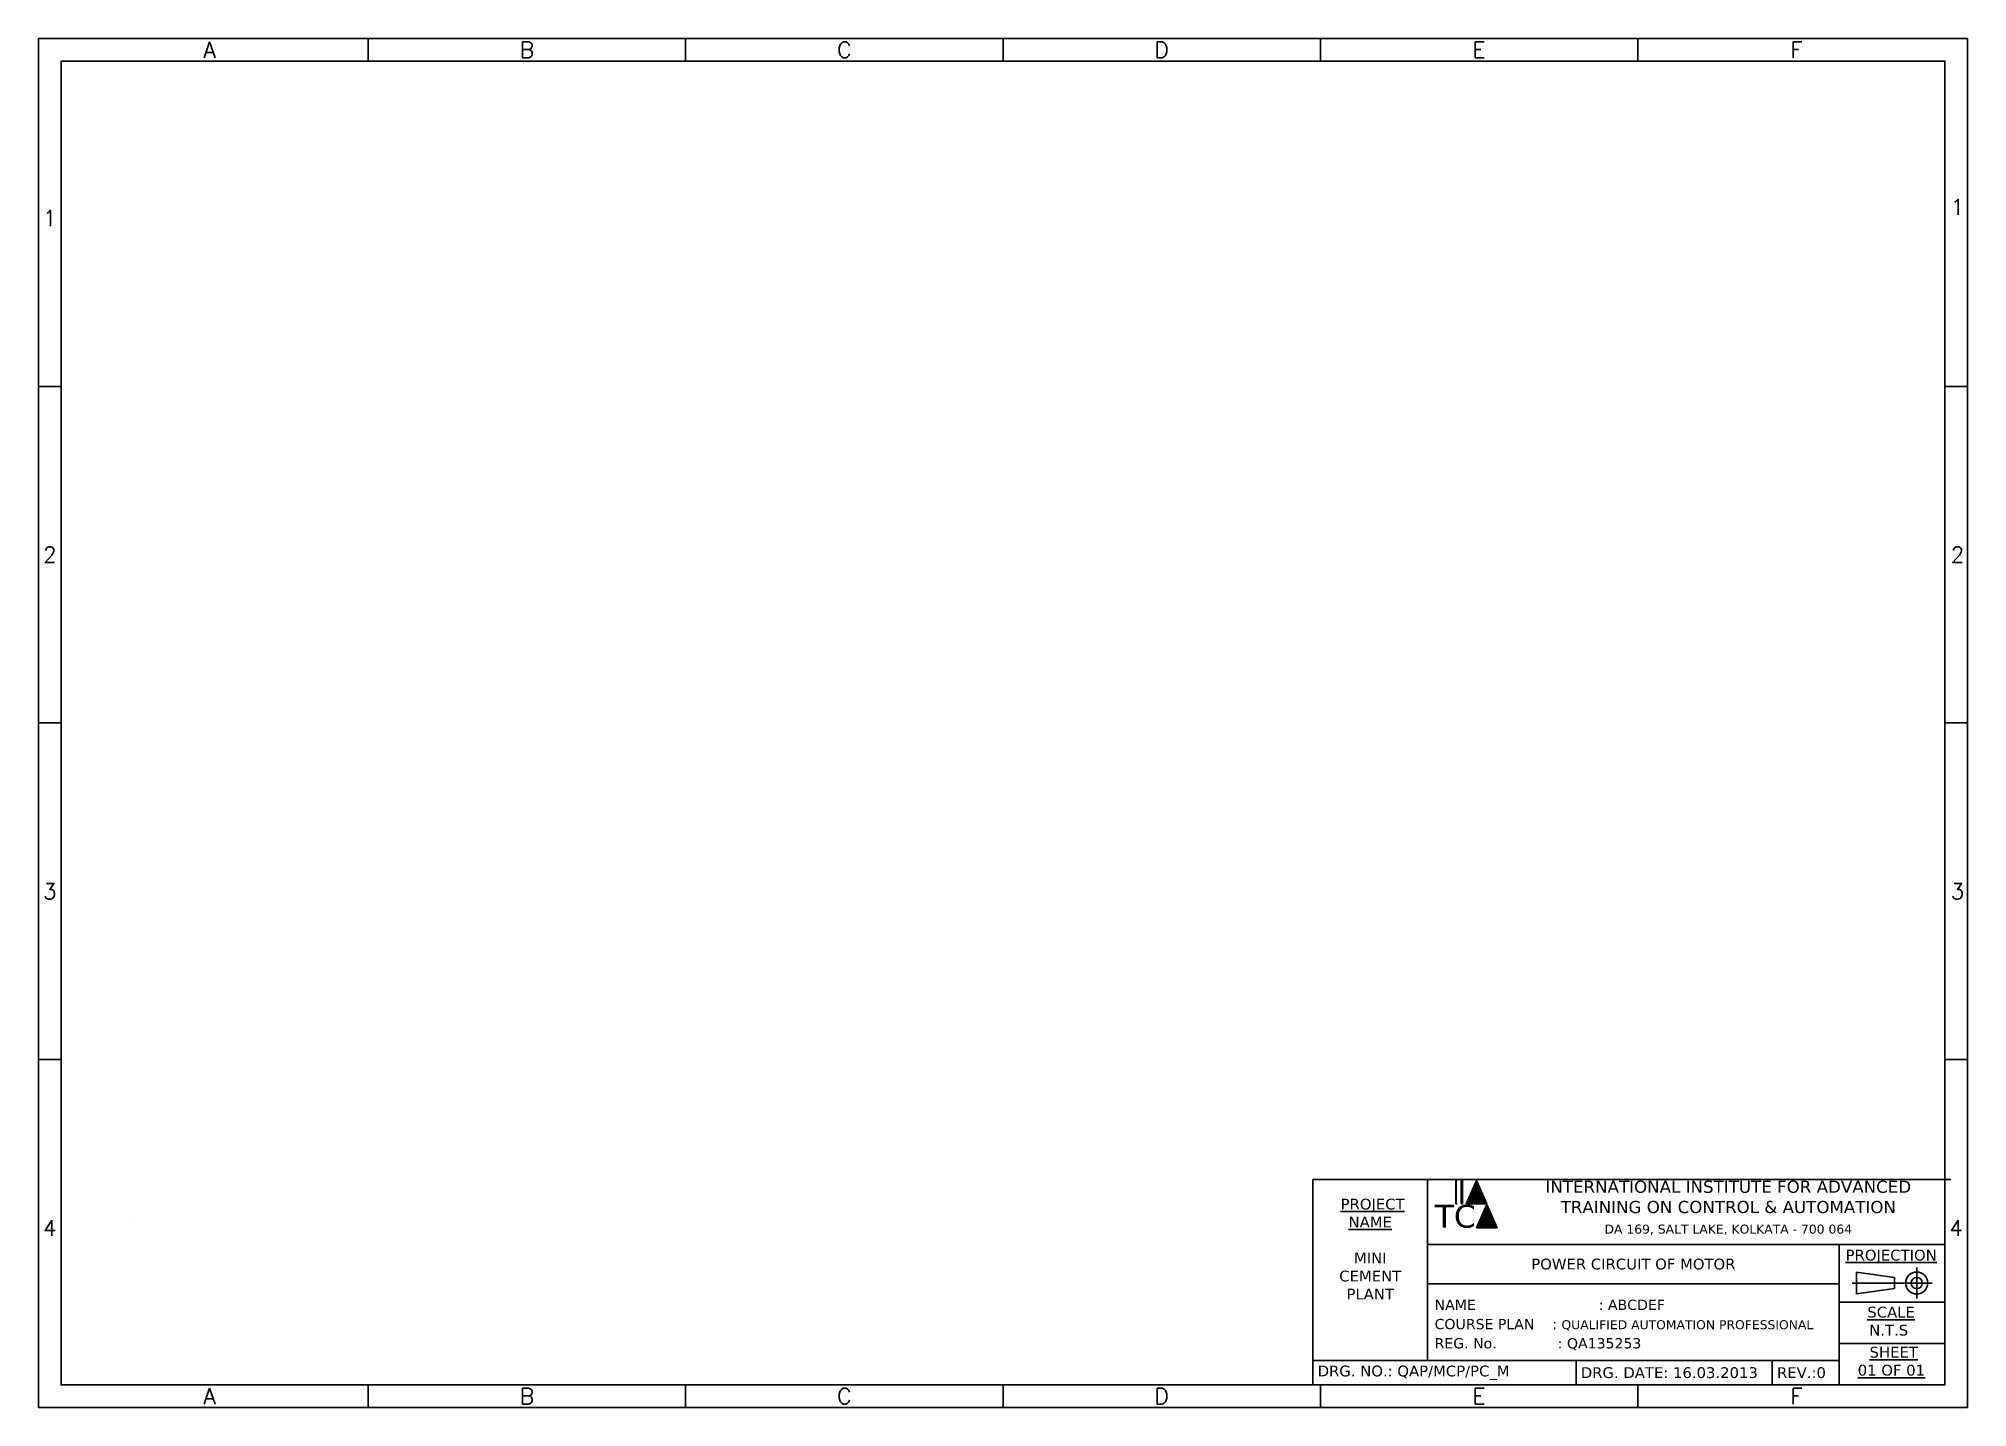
# Model space of a CAD drawing. Header units: millimetres. Extents: x -9791142 to 63260, y -4809864 to 11955173.
# Drawn here: x 28181 to 32469, y -11318 to -8275 of the extents above; entities that cross this region are included whole.
import ezdxf
from ezdxf.enums import TextEntityAlignment as Align

# ---------------------------------------------------------------- set-up
doc = ezdxf.new("R2010")
doc.units = ezdxf.units.MM
doc.header["$LTSCALE"] = 5
doc.styles.add('style2', font='verdana.ttf')

msp = doc.modelspace()

# ---------------------------------------------------------------- texts
at = {"color": 140, "style": 'style2'}
msp.add_text('TC', height=50.87, dxfattribs=at).set_placement((31330.2, -10918.2), align=Align.CENTER)
at = {"color": 2, "char_height": 35, "attachment_point": 5, "style": 'style2'}
for s, insert, width in [('{\\Fromans|c0;A}', (28561.6, -8299.8), 705.35), ('{\\Fromans|c0;B}', (29267, -8299.8), 705.35), ('{\\Fromans|c0;C}', (29972.3, -8299.8), 705.35), ('{\\Fromans|c0;D}', (30677.7, -8299.8), 705.35), ('{\\Fromans|c0;E}', (31383, -8299.8), 705.35), ('\\pxqc;{\\Fromans|c0;F}', (32088.4, -8299.8), 705.35), ('{\\Fromans|c0;1}', (28206.4, -8674), 50), ('{\\Fromans|c0;1}', (32446.4, -8649), 50), ('{\\Fromans|c0;2}', (28206.4, -9422.2), 50), ('{\\Fromans|c0;2}', (32446.4, -9422.2), 50), ('{\\Fromans|c0;3}', (28206.4, -10170.5), 50), ('{\\Fromans|c0;3}', (32446.4, -10170.5), 50), ('{\\Fromans|c0;4}', (28206.4, -10918.7), 50), ('{\\Fromans|c0;4}', (32443.5, -10918.7), 50), ('{\\Fromans|c0;A}', (28561.6, -11292.8), 705.35), ('{\\Fromans|c0;B}', (29267, -11292.8), 705.35), ('{\\Fromans|c0;C}', (29972.3, -11292.8), 705.35), ('{\\Fromans|c0;D}', (30677.7, -11292.8), 705.35), ('{\\Fromans|c0;E}', (31383, -11292.8), 705.35), ('\\pxqc;{\\Fromans|c0;F}', (32088.4, -11292.8), 705.35)]:
    msp.add_mtext(s, dxfattribs=dict(at, insert=insert, width=width))
at = {"color": 140, "width": 963.119, "attachment_point": 2, "style": 'style2'}
for s, insert, char_height in [('INTERNATIONAL INSTITUTE FOR ADVANCED\\PTRAINING ON CONTROL & AUTOMATION', (31937, -10813.7), 27), ('DA 169, SALT LAKE, KOLKATA - 700 064', (31937, -10911.4), 20)]:
    msp.add_mtext(s, dxfattribs=dict(at, insert=insert, char_height=char_height))
at = {"color": 211, "char_height": 24, "style": 'style2'}
for s, insert, width, attachment_point in [('\\pxqc;\\P {\\LPROJECT\\PNAME} \\P\\PMINI\\PCEMENT\\PPLANT', (31013.8, -10945.8), 254.85, 4), ('\\pxqc;{\\LPROJECTION} ', (32299.1, -10982.5), 235, 5), ('\\pxqc;POWER CIRCUIT OF MOTOR', (31726.1, -10999.3), 914.86, 5), (' {\\LSCALE} \\PN.T.S\\P ', (32293.6, -11146.2), 235, 5), (' {\\LSHEET\\P01 OF 01\\P} ', (32299.5, -11235.2), 235, 5), (' DRG. NO.: QAP/MCP/PC_M', (31013.8, -11240.7), 579.277, 4), (' DRG. DATE: 16.03.2013', (31598.7, -11240.7), 457.43, 4), (' REV.:0 ', (32034.9, -11240.7), 457.43, 4)]:
    msp.add_mtext(s, dxfattribs=dict(at, insert=insert, width=width, attachment_point=attachment_point))
at = {"color": 211, "insert": (31193.1, -11134.5), "char_height": 22.8, "width": 1173.883, "attachment_point": 4, "line_spacing_factor": 1.125, "style": 'style2'}
msp.add_mtext('^INAME^I^I^I: ABCDEF\\P^ICOURSE PLAN    : {\\H0.87719x;QUALIFIED AUTOMATION PROFESSIONAL}              \\P^IREG. No.^I^I: QA135253', dxfattribs=at)

# ---------------------------------------------------------------- hatches: boundary and pattern name
h = msp.add_hatch(color=140)
h.paths.add_polyline_path([(31334.3, -10813.1), (31331.3, -10813.1), (31331.3, -10865.5), (31334.3, -10865.5)])
h.paths.add_polyline_path([(31346.5, -10813.1), (31343.5, -10813.1), (31343.5, -10865.5), (31346.5, -10865.5)])
for color, points in [(2, [(31377.1, -10813.1), (31354.1, -10865.5), (31400.2, -10865.5)]), (1, [(31400.6, -10866.4), (31377.6, -10918.7), (31423.6, -10918.7)])]:
    msp.add_hatch(color=color).paths.add_polyline_path(points)

# ---------------------------------------------------------------- linework, layer by layer
at = {"color": 6}
for p, q in [((28914.3, -8274.8), (28914.3, -8324.8)), ((29619.6, -8274.8), (29619.6, -8324.8)), ((30325, -8274.8), (30325, -8324.8)), ((31030.3, -8274.8), (31030.3, -8324.8)), ((31735.7, -8274.8), (31735.7, -8324.8)), ((28231.4, -9048.1), (28181.4, -9048.1)), ((32418.5, -9048.1), (32468.3, -9048.1)), ((28231.4, -9796.3), (28181.4, -9796.3)), ((32418.5, -9796.3), (32468.5, -9796.3)), ((28231.4, -10544.6), (28181.4, -10544.6)), ((32418.5, -10544.6), (32468.5, -10544.6)), ((28914.3, -11317.8), (28914.3, -11267.8)), ((29619.6, -11317.8), (29619.6, -11267.8)), ((30325, -11317.8), (30325, -11267.8)), ((31030.3, -11317.8), (31030.3, -11267.8)), ((31735.7, -11317.8), (31735.7, -11267.8))]:
    msp.add_line(p, q, dxfattribs=at)
at = {"color": 84}
for p, q in [((32418.5, -10787), (32418.5, -11267.8)), ((31013.8, -10810.9), (31013.8, -11267.8)), ((31013.8, -10810.9), (32431.9, -10810.9)), ((31268.7, -10810.9), (31268.7, -11213.6)), ((31268.7, -10955.4), (32418.5, -10955.4)), ((32183.5, -10955.4), (32183.5, -11267.8)), ((31268.7, -11043.2), (32183.5, -11043.2)), ((32183.5, -11083.8), (32418.5, -11083.8)), ((32183.5, -11175.8), (32418.5, -11175.8)), ((31013.8, -11213.6), (32183.5, -11213.6)), ((31598.7, -11213.6), (31598.7, -11267.8)), ((32034.9, -11213.6), (32034.9, -11267.8)), ((31013.8, -11267.8), (32418.5, -11267.8))]:
    msp.add_line(p, q, dxfattribs=at)
at = {"color": 140}
for p, q in [((31334.3, -10813.1), (31331.3, -10813.1)), ((31331.3, -10865.5), (31331.3, -10813.1)), ((31346.5, -10813.1), (31343.5, -10813.1)), ((31343.5, -10865.5), (31343.5, -10813.1)), ((31346.5, -10865.5), (31346.5, -10813.1))]:
    msp.add_line(p, q, dxfattribs=at)
at = {"color": 2}
for p, q in [((31354.1, -10865.5), (31377.1, -10813.1)), ((31400.2, -10865.5), (31377.1, -10813.1)), ((31354.1, -10865.5), (31400.2, -10865.5))]:
    msp.add_line(p, q, dxfattribs=at)
at = {"color": 4}
for p, q in [((31331.3, -10865.5), (31334.3, -10865.5)), ((31343.5, -10865.5), (31346.5, -10865.5))]:
    msp.add_line(p, q, dxfattribs=at)
at = {"color": 1}
for p, q in [((31377.6, -10918.7), (31400.6, -10866.4)), ((31400.6, -10866.4), (31423.6, -10918.7)), ((31377.6, -10918.7), (31423.6, -10918.7))]:
    msp.add_line(p, q, dxfattribs=at)
at = {"lineweight": 9, "ltscale": 5}
msp.add_line((28384.1, -10896.1), (28384.1, -10896.1), dxfattribs=at)
at = {"color": 160}
for p, q in [((32222, -11017), (32306.4, -11028.8)), ((32355.8, -11007), (32355.8, -11075.6)), ((32212, -11041.3), (32390.1, -11041.3)), ((32222, -11065.6), (32306.4, -11053.8))]:
    msp.add_line(p, q, dxfattribs=at)
at = {"color": 240}
for points in [[(28181.4, -8274.8), (32468.5, -8274.8), (32468.5, -11317.8), (28181.4, -11317.8)], [(28231.4, -8324.8), (32418.5, -8324.8), (32418.5, -11267.8), (28231.4, -11267.8)]]:
    msp.add_lwpolyline(points, close=True, dxfattribs=at)
at = {"color": 160}
for points in [[(32222, -11065.6), (32222, -11017)], [(32306.4, -11028.8), (32306.4, -11053.8)]]:
    msp.add_lwpolyline(points, dxfattribs=at)
for radius in [24.3, 12.5]:
    msp.add_circle((32355.8, -11041.3), radius, dxfattribs=at)

msp.set_redraw_order([(e.dxf.handle, doc.entitydb.next_handle()) for e in msp.query("TEXT MTEXT ATTDEF DIMENSION ARC_DIMENSION")])  # texts and dimensions are drawn at this point

doc.saveas('drawing.dxf')
